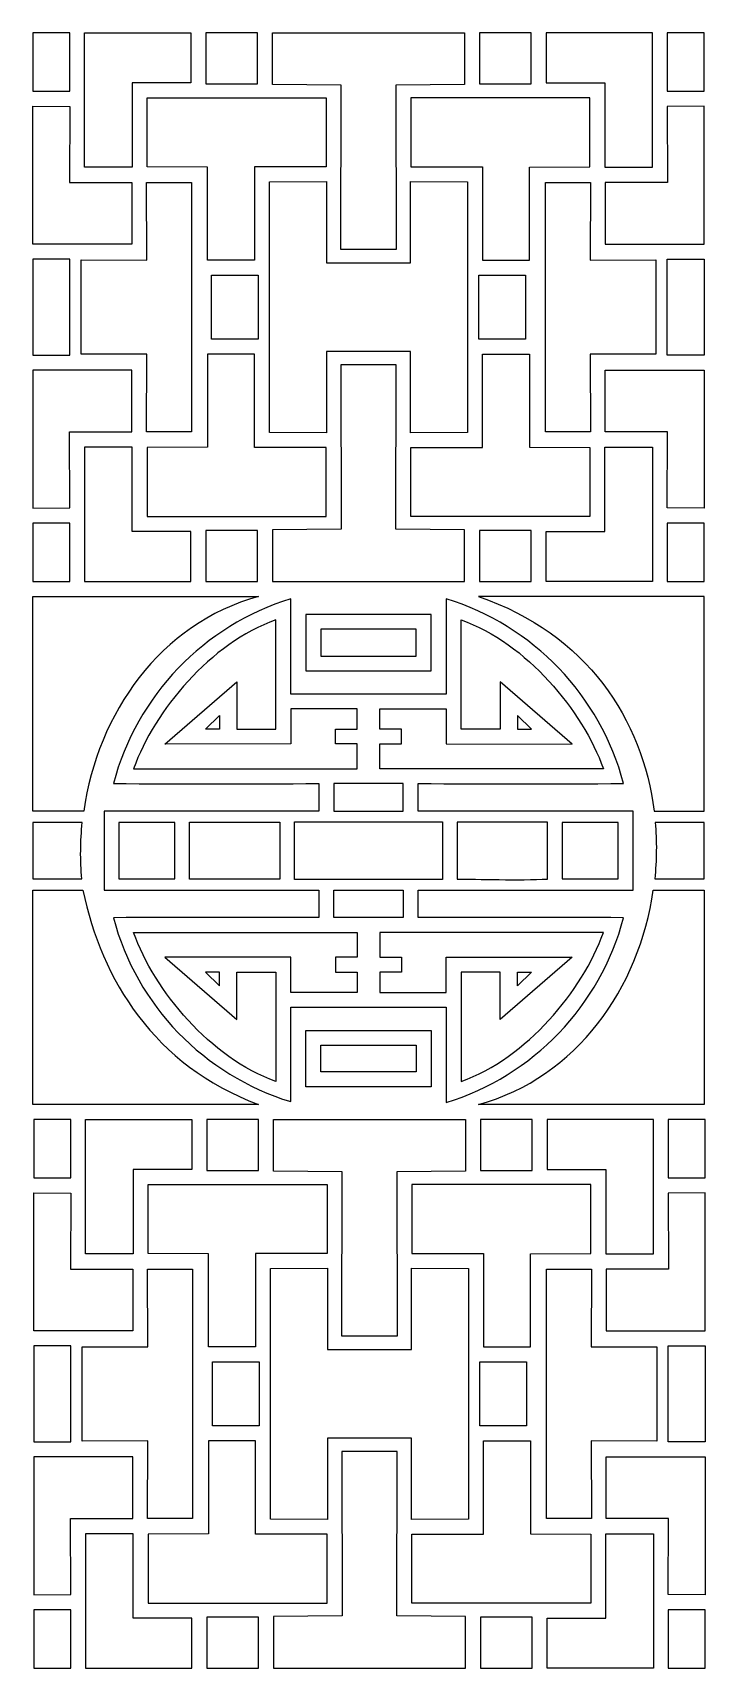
# Model space of a CAD drawing. Header units: centimetres. Extents: x -41 to 41, y -99 to 99.
import ezdxf

# ---------------------------------------------------------------- set-up
doc = ezdxf.new("R2010")
doc.units = ezdxf.units.CM
doc.header["$MEASUREMENT"] = 0
doc.layers.add('layer 1', color=7, linetype='Continuous')

msp = doc.modelspace()

# ---------------------------------------------------------------- linework, layer by layer
at = {"layer": 'layer 1', "color": 242}
for points in [[(-40.60017, 91.64337), (-36.13311, 91.64337), (-36.13311, 98.70369), (-40.60017, 98.70369), (-40.60017, 91.64337)], [(-19.70424, 92.53747), (-13.4607, 92.53747), (-13.4607, 98.70853), (-19.70424, 98.70853), (-19.70424, 92.53747)], [(13.3415, 92.53747), (19.58504, 92.53747), (19.58504, 98.70853), (13.3415, 98.70853), (13.3415, 92.53747)], [(36.01391, 91.64337), (40.48097, 91.64337), (40.48097, 98.70369), (36.01391, 98.70369), (36.01391, 91.64337)], [(-40.60017, 32.46153), (-36.13311, 32.46153), (-36.13311, 39.52185), (-40.60017, 39.52185), (-40.60017, 32.46153)], [(-19.70424, 32.45669), (-13.4607, 32.45669), (-13.4607, 38.62775), (-19.70424, 38.62775), (-19.70424, 32.45669)], [(-40.48097, -39.52186), (-36.01391, -39.52186), (-36.01391, -32.46154), (-40.48097, -32.46154), (-40.48097, -39.52186)], [(-19.58504, -38.62776), (-13.3415, -38.62776), (-13.3415, -32.4567), (-19.58504, -32.4567), (-19.58504, -38.62776)], [(13.4607, -38.62776), (19.70424, -38.62776), (19.70424, -32.4567), (13.4607, -32.4567), (13.4607, -38.62776)], [(36.13311, -39.52186), (40.60017, -39.52186), (40.60017, -32.46154), (36.13311, -32.46154), (36.13311, -39.52186)], [(-40.48097, -98.7037), (-36.01391, -98.7037), (-36.01391, -91.64338), (-40.48097, -91.64338), (-40.48097, -98.7037)], [(-19.58504, -98.70854), (-13.3415, -98.70854), (-13.3415, -92.53748), (-19.58504, -92.53748), (-19.58504, -98.70854)]]:
    msp.add_lwpolyline(points, close=True, dxfattribs=at)
for points, knots in [([(-21.49391, 98.68386), (-21.49391, 98.68386), (-34.33296, 98.70413), (-34.33296, 98.70413), (-34.33296, 98.70413), (-34.33296, 98.70413), (-34.3335, 82.48168), (-34.3335, 82.48168), (-34.3335, 82.48168), (-34.3335, 82.48168), (-28.58658, 82.48455), (-28.58658, 82.48455), (-28.58658, 82.48455), (-28.58658, 82.48455), (-28.587, 92.67086), (-28.587, 92.67086), (-28.587, 92.67086), (-28.587, 92.67086), (-21.51984, 92.65287), (-21.51984, 92.65287), (-21.51984, 92.65287), (-21.51984, 92.65287), (-21.49391, 98.68386), (-21.49391, 98.68386)], [0, 0, 0, 0, 0.142857143, 0.142857143, 0.142857143, 0.142857143, 0.285714286, 0.285714286, 0.285714286, 0.285714286, 0.428571429, 0.428571429, 0.428571429, 0.428571429, 0.571428571, 0.571428571, 0.571428571, 0.571428571, 0.714285714, 0.714285714, 0.714285714, 0.714285714, 1, 1, 1, 1]), ([(3.26733, 72.554), (3.26733, 72.554), (3.22339, 92.39093), (3.22339, 92.39093), (3.22339, 92.39093), (3.22339, 92.39093), (11.52773, 92.45738), (11.52773, 92.45738), (11.52773, 92.45738), (11.52773, 92.45738), (11.52773, 98.70419), (11.52773, 98.70419), (11.52773, 98.70419), (11.52773, 98.70419), (-11.64693, 98.70419), (-11.64693, 98.70419), (-11.64693, 98.70419), (-11.64693, 98.70419), (-11.64693, 92.45738), (-11.64693, 92.45738), (-11.64693, 92.45738), (-11.64693, 92.45738), (-3.34259, 92.39093), (-3.34259, 92.39093), (-3.34259, 92.39093), (-3.34259, 92.39093), (-3.38653, 72.554), (-3.38653, 72.554), (-3.38653, 72.554), (-3.38653, 72.554), (3.26733, 72.554), (3.26733, 72.554)], [0, 0, 0, 0, 0.111111111, 0.111111111, 0.111111111, 0.111111111, 0.222222222, 0.222222222, 0.222222222, 0.222222222, 0.333333333, 0.333333333, 0.333333333, 0.333333333, 0.444444444, 0.444444444, 0.444444444, 0.444444444, 0.555555556, 0.555555556, 0.555555556, 0.555555556, 0.666666667, 0.666666667, 0.666666667, 0.666666667, 0.777777778, 0.777777778, 0.777777778, 0.777777778, 1, 1, 1, 1]), ([(21.37471, 98.68386), (21.37471, 98.68386), (34.21376, 98.70413), (34.21376, 98.70413), (34.21376, 98.70413), (34.21376, 98.70413), (34.2143, 82.48168), (34.2143, 82.48168), (34.2143, 82.48168), (34.2143, 82.48168), (28.46738, 82.48455), (28.46738, 82.48455), (28.46738, 82.48455), (28.46738, 82.48455), (28.4678, 92.67086), (28.4678, 92.67086), (28.4678, 92.67086), (28.4678, 92.67086), (21.40064, 92.65287), (21.40064, 92.65287), (21.40064, 92.65287), (21.40064, 92.65287), (21.37471, 98.68386), (21.37471, 98.68386)], [0, 0, 0, 0, 0.142857143, 0.142857143, 0.142857143, 0.142857143, 0.285714286, 0.285714286, 0.285714286, 0.285714286, 0.428571429, 0.428571429, 0.428571429, 0.428571429, 0.571428571, 0.571428571, 0.571428571, 0.571428571, 0.714285714, 0.714285714, 0.714285714, 0.714285714, 1, 1, 1, 1]), ([(-26.79037, 90.84015), (-26.79037, 90.84015), (-26.77939, 82.52832), (-26.77939, 82.52832), (-26.77939, 82.52832), (-26.77939, 82.52832), (-19.49332, 82.4919), (-19.49332, 82.4919), (-19.49332, 82.4919), (-19.49332, 82.4919), (-19.49332, 71.26384), (-19.49332, 71.26384), (-19.49332, 71.26384), (-19.49332, 71.26384), (-13.82227, 71.27078), (-13.82227, 71.27078), (-13.82227, 71.27078), (-13.82227, 71.27078), (-13.8241, 82.52675), (-13.8241, 82.52675), (-13.8241, 82.52675), (-13.8241, 82.52675), (-5.17558, 82.51051), (-5.17558, 82.51051), (-5.17558, 82.51051), (-5.17558, 82.51051), (-5.1883, 90.84599), (-5.1883, 90.84599), (-5.1883, 90.84599), (-5.1883, 90.84599), (-26.79037, 90.84015), (-26.79037, 90.84015)], [0, 0, 0, 0, 0.111111111, 0.111111111, 0.111111111, 0.111111111, 0.222222222, 0.222222222, 0.222222222, 0.222222222, 0.333333333, 0.333333333, 0.333333333, 0.333333333, 0.444444444, 0.444444444, 0.444444444, 0.444444444, 0.555555556, 0.555555556, 0.555555556, 0.555555556, 0.666666667, 0.666666667, 0.666666667, 0.666666667, 0.777777778, 0.777777778, 0.777777778, 0.777777778, 1, 1, 1, 1]), ([(26.67117, 90.84015), (26.67117, 90.84015), (26.66019, 82.52832), (26.66019, 82.52832), (26.66019, 82.52832), (26.66019, 82.52832), (19.37412, 82.4919), (19.37412, 82.4919), (19.37412, 82.4919), (19.37412, 82.4919), (19.37412, 71.26384), (19.37412, 71.26384), (19.37412, 71.26384), (19.37412, 71.26384), (13.70307, 71.27078), (13.70307, 71.27078), (13.70307, 71.27078), (13.70307, 71.27078), (13.7049, 82.52675), (13.7049, 82.52675), (13.7049, 82.52675), (13.7049, 82.52675), (5.05638, 82.51051), (5.05638, 82.51051), (5.05638, 82.51051), (5.05638, 82.51051), (5.0691, 90.84599), (5.0691, 90.84599), (5.0691, 90.84599), (5.0691, 90.84599), (26.67117, 90.84015), (26.67117, 90.84015)], [0, 0, 0, 0, 0.111111111, 0.111111111, 0.111111111, 0.111111111, 0.222222222, 0.222222222, 0.222222222, 0.222222222, 0.333333333, 0.333333333, 0.333333333, 0.333333333, 0.444444444, 0.444444444, 0.444444444, 0.444444444, 0.555555556, 0.555555556, 0.555555556, 0.555555556, 0.666666667, 0.666666667, 0.666666667, 0.666666667, 0.777777778, 0.777777778, 0.777777778, 0.777777778, 1, 1, 1, 1]), ([(-40.58661, 89.83494), (-40.58661, 89.83494), (-40.60156, 73.17887), (-40.60156, 73.17887), (-40.60156, 73.17887), (-40.60156, 73.17887), (-28.63376, 73.17817), (-28.63376, 73.17817), (-28.63376, 73.17817), (-28.63376, 73.17817), (-28.63589, 80.63364), (-28.63589, 80.63364), (-28.63589, 80.63364), (-28.63589, 80.63364), (-36.15063, 80.63308), (-36.15063, 80.63308), (-36.15063, 80.63308), (-36.15063, 80.63308), (-36.13736, 89.8013), (-36.13736, 89.8013), (-36.13736, 89.8013), (-36.13736, 89.8013), (-40.58661, 89.83494), (-40.58661, 89.83494)], [0, 0, 0, 0, 0.142857143, 0.142857143, 0.142857143, 0.142857143, 0.285714286, 0.285714286, 0.285714286, 0.285714286, 0.428571429, 0.428571429, 0.428571429, 0.428571429, 0.571428571, 0.571428571, 0.571428571, 0.571428571, 0.714285714, 0.714285714, 0.714285714, 0.714285714, 1, 1, 1, 1]), ([(40.46741, 89.83494), (40.46741, 89.83494), (40.48236, 73.17887), (40.48236, 73.17887), (40.48236, 73.17887), (40.48236, 73.17887), (28.51456, 73.17817), (28.51456, 73.17817), (28.51456, 73.17817), (28.51456, 73.17817), (28.51669, 80.63364), (28.51669, 80.63364), (28.51669, 80.63364), (28.51669, 80.63364), (36.03143, 80.63308), (36.03143, 80.63308), (36.03143, 80.63308), (36.03143, 80.63308), (36.01816, 89.8013), (36.01816, 89.8013), (36.01816, 89.8013), (36.01816, 89.8013), (40.46741, 89.83494), (40.46741, 89.83494)], [0, 0, 0, 0, 0.142857143, 0.142857143, 0.142857143, 0.142857143, 0.285714286, 0.285714286, 0.285714286, 0.285714286, 0.428571429, 0.428571429, 0.428571429, 0.428571429, 0.571428571, 0.571428571, 0.571428571, 0.571428571, 0.714285714, 0.714285714, 0.714285714, 0.714285714, 1, 1, 1, 1]), ([(-21.43461, 80.63364), (-21.43461, 80.63364), (-26.86172, 80.63097), (-26.86172, 80.63097), (-26.86172, 80.63097), (-26.86172, 80.63097), (-26.83975, 71.2595), (-26.83975, 71.2595), (-26.83975, 71.2595), (-26.83975, 71.2595), (-34.74644, 71.27502), (-34.74644, 71.27502), (-34.74644, 71.27502), (-34.74644, 71.27502), (-34.74644, 59.8902), (-34.74644, 59.8902), (-34.74644, 59.8902), (-34.74644, 59.8902), (-26.83975, 59.90572), (-26.83975, 59.90572), (-26.83975, 59.90572), (-26.83975, 59.90572), (-26.86172, 50.53425), (-26.86172, 50.53425), (-26.86172, 50.53425), (-26.86172, 50.53425), (-21.43461, 50.53158), (-21.43461, 50.53158), (-21.43461, 50.53158), (-21.43461, 50.53158), (-21.43461, 80.63364), (-21.43461, 80.63364)], [0, 0, 0, 0, 0.111111111, 0.111111111, 0.111111111, 0.111111111, 0.222222222, 0.222222222, 0.222222222, 0.222222222, 0.333333333, 0.333333333, 0.333333333, 0.333333333, 0.444444444, 0.444444444, 0.444444444, 0.444444444, 0.555555556, 0.555555556, 0.555555556, 0.555555556, 0.666666667, 0.666666667, 0.666666667, 0.666666667, 0.777777778, 0.777777778, 0.777777778, 0.777777778, 1, 1, 1, 1]), ([(11.88876, 80.72367), (11.88876, 80.72367), (5.02057, 80.74125), (5.02057, 80.74125), (5.02057, 80.74125), (5.02057, 80.74125), (5.01837, 70.92953), (5.01837, 70.92953), (5.01837, 70.92953), (5.01837, 70.92953), (-5.13757, 70.92953), (-5.13757, 70.92953), (-5.13757, 70.92953), (-5.13757, 70.92953), (-5.13977, 80.74125), (-5.13977, 80.74125), (-5.13977, 80.74125), (-5.13977, 80.74125), (-12.00796, 80.72367), (-12.00796, 80.72367), (-12.00796, 80.72367), (-12.00796, 80.72367), (-12.00796, 50.44155), (-12.00796, 50.44155), (-12.00796, 50.44155), (-12.00796, 50.44155), (-5.13977, 50.42397), (-5.13977, 50.42397), (-5.13977, 50.42397), (-5.13977, 50.42397), (-5.13757, 60.23569), (-5.13757, 60.23569), (-5.13757, 60.23569), (-5.13757, 60.23569), (5.01837, 60.23569), (5.01837, 60.23569), (5.01837, 60.23569), (5.01837, 60.23569), (5.02057, 50.42397), (5.02057, 50.42397), (5.02057, 50.42397), (5.02057, 50.42397), (11.88876, 50.44155), (11.88876, 50.44155), (11.88876, 50.44155), (11.88876, 50.44155), (11.88876, 80.72367), (11.88876, 80.72367)], [0, 0, 0, 0, 0.076923077, 0.076923077, 0.076923077, 0.076923077, 0.153846154, 0.153846154, 0.153846154, 0.153846154, 0.230769231, 0.230769231, 0.230769231, 0.230769231, 0.307692308, 0.307692308, 0.307692308, 0.307692308, 0.384615385, 0.384615385, 0.384615385, 0.384615385, 0.461538462, 0.461538462, 0.461538462, 0.461538462, 0.538461538, 0.538461538, 0.538461538, 0.538461538, 0.615384615, 0.615384615, 0.615384615, 0.615384615, 0.692307692, 0.692307692, 0.692307692, 0.692307692, 0.769230769, 0.769230769, 0.769230769, 0.769230769, 0.846153846, 0.846153846, 0.846153846, 0.846153846, 1, 1, 1, 1]), ([(34.62724, 71.27502), (34.62724, 71.27502), (26.72055, 71.2595), (26.72055, 71.2595), (26.72055, 71.2595), (26.72055, 71.2595), (26.74252, 80.63097), (26.74252, 80.63097), (26.74252, 80.63097), (26.74252, 80.63097), (21.31541, 80.63364), (21.31541, 80.63364), (21.31541, 80.63364), (21.31541, 80.63364), (21.31541, 50.53158), (21.31541, 50.53158), (21.31541, 50.53158), (21.31541, 50.53158), (26.74252, 50.53425), (26.74252, 50.53425), (26.74252, 50.53425), (26.74252, 50.53425), (26.72055, 59.90572), (26.72055, 59.90572), (26.72055, 59.90572), (26.72055, 59.90572), (34.62724, 59.8902), (34.62724, 59.8902), (34.62724, 59.8902), (34.62724, 59.8902), (34.62724, 71.27502), (34.62724, 71.27502)], [0, 0, 0, 0, 0.111111111, 0.111111111, 0.111111111, 0.111111111, 0.222222222, 0.222222222, 0.222222222, 0.222222222, 0.333333333, 0.333333333, 0.333333333, 0.333333333, 0.444444444, 0.444444444, 0.444444444, 0.444444444, 0.555555556, 0.555555556, 0.555555556, 0.555555556, 0.666666667, 0.666666667, 0.666666667, 0.666666667, 0.777777778, 0.777777778, 0.777777778, 0.777777778, 1, 1, 1, 1]), ([(-36.1267, 59.79891), (-36.1267, 59.79891), (-40.59376, 59.79891), (-40.59376, 59.79891), (-40.59376, 59.79891), (-40.59376, 59.79891), (-40.59376, 71.36631), (-40.59376, 71.36631), (-40.59376, 71.36631), (-40.59376, 71.36631), (-36.1267, 71.36631), (-36.1267, 71.36631), (-36.1267, 71.36631), (-36.1267, 71.36631), (-36.1267, 59.79891), (-36.1267, 59.79891)], [0, 0, 0, 0, 0.2, 0.2, 0.2, 0.2, 0.4, 0.4, 0.4, 0.4, 0.6, 0.6, 0.6, 0.6, 1, 1, 1, 1]), ([(40.47456, 71.36631), (40.47456, 71.36631), (36.0075, 71.36631), (36.0075, 71.36631), (36.0075, 71.36631), (36.0075, 71.36631), (36.0075, 59.79891), (36.0075, 59.79891), (36.0075, 59.79891), (36.0075, 59.79891), (40.47456, 59.79891), (40.47456, 59.79891), (40.47456, 59.79891), (40.47456, 59.79891), (40.47456, 71.36631), (40.47456, 71.36631)], [0, 0, 0, 0, 0.2, 0.2, 0.2, 0.2, 0.4, 0.4, 0.4, 0.4, 0.6, 0.6, 0.6, 0.6, 1, 1, 1, 1]), ([(-13.39642, 69.43398), (-13.39642, 69.43398), (-19.00697, 69.43398), (-19.00697, 69.43398), (-19.00697, 69.43398), (-19.00697, 69.43398), (-19.00697, 61.73124), (-19.00697, 61.73124), (-19.00697, 61.73124), (-19.00697, 61.73124), (-13.39642, 61.73124), (-13.39642, 61.73124), (-13.39642, 61.73124), (-13.39642, 61.73124), (-13.39642, 69.43398), (-13.39642, 69.43398)], [0, 0, 0, 0, 0.2, 0.2, 0.2, 0.2, 0.4, 0.4, 0.4, 0.4, 0.6, 0.6, 0.6, 0.6, 1, 1, 1, 1]), ([(18.88777, 69.43398), (18.88777, 69.43398), (13.27722, 69.43398), (13.27722, 69.43398), (13.27722, 69.43398), (13.27722, 69.43398), (13.27722, 61.73124), (13.27722, 61.73124), (13.27722, 61.73124), (13.27722, 61.73124), (18.88777, 61.73124), (18.88777, 61.73124), (18.88777, 61.73124), (18.88777, 61.73124), (18.88777, 69.43398), (18.88777, 69.43398)], [0, 0, 0, 0, 0.2, 0.2, 0.2, 0.2, 0.4, 0.4, 0.4, 0.4, 0.6, 0.6, 0.6, 0.6, 1, 1, 1, 1]), ([(-26.79037, 40.32507), (-26.79037, 40.32507), (-26.77939, 48.6369), (-26.77939, 48.6369), (-26.77939, 48.6369), (-26.77939, 48.6369), (-19.49332, 48.67332), (-19.49332, 48.67332), (-19.49332, 48.67332), (-19.49332, 48.67332), (-19.49332, 59.90138), (-19.49332, 59.90138), (-19.49332, 59.90138), (-19.49332, 59.90138), (-13.82227, 59.89444), (-13.82227, 59.89444), (-13.82227, 59.89444), (-13.82227, 59.89444), (-13.8241, 48.63847), (-13.8241, 48.63847), (-13.8241, 48.63847), (-13.8241, 48.63847), (-5.17558, 48.65471), (-5.17558, 48.65471), (-5.17558, 48.65471), (-5.17558, 48.65471), (-5.1883, 40.31923), (-5.1883, 40.31923), (-5.1883, 40.31923), (-5.1883, 40.31923), (-26.79037, 40.32507), (-26.79037, 40.32507)], [0, 0, 0, 0, 0.111111111, 0.111111111, 0.111111111, 0.111111111, 0.222222222, 0.222222222, 0.222222222, 0.222222222, 0.333333333, 0.333333333, 0.333333333, 0.333333333, 0.444444444, 0.444444444, 0.444444444, 0.444444444, 0.555555556, 0.555555556, 0.555555556, 0.555555556, 0.666666667, 0.666666667, 0.666666667, 0.666666667, 0.777777778, 0.777777778, 0.777777778, 0.777777778, 1, 1, 1, 1]), ([(26.67117, 40.32507), (26.67117, 40.32507), (26.66019, 48.6369), (26.66019, 48.6369), (26.66019, 48.6369), (26.66019, 48.6369), (19.37412, 48.67332), (19.37412, 48.67332), (19.37412, 48.67332), (19.37412, 48.67332), (19.37412, 59.90138), (19.37412, 59.90138), (19.37412, 59.90138), (19.37412, 59.90138), (13.70307, 59.89444), (13.70307, 59.89444), (13.70307, 59.89444), (13.70307, 59.89444), (13.7049, 48.63847), (13.7049, 48.63847), (13.7049, 48.63847), (13.7049, 48.63847), (5.05638, 48.65471), (5.05638, 48.65471), (5.05638, 48.65471), (5.05638, 48.65471), (5.0691, 40.31923), (5.0691, 40.31923), (5.0691, 40.31923), (5.0691, 40.31923), (26.67117, 40.32507), (26.67117, 40.32507)], [0, 0, 0, 0, 0.111111111, 0.111111111, 0.111111111, 0.111111111, 0.222222222, 0.222222222, 0.222222222, 0.222222222, 0.333333333, 0.333333333, 0.333333333, 0.333333333, 0.444444444, 0.444444444, 0.444444444, 0.444444444, 0.555555556, 0.555555556, 0.555555556, 0.555555556, 0.666666667, 0.666666667, 0.666666667, 0.666666667, 0.777777778, 0.777777778, 0.777777778, 0.777777778, 1, 1, 1, 1]), ([(-40.58661, 41.33028), (-40.58661, 41.33028), (-40.60156, 57.98635), (-40.60156, 57.98635), (-40.60156, 57.98635), (-40.60156, 57.98635), (-28.63376, 57.98705), (-28.63376, 57.98705), (-28.63376, 57.98705), (-28.63376, 57.98705), (-28.63589, 50.53158), (-28.63589, 50.53158), (-28.63589, 50.53158), (-28.63589, 50.53158), (-36.15063, 50.53214), (-36.15063, 50.53214), (-36.15063, 50.53214), (-36.15063, 50.53214), (-36.13736, 41.36392), (-36.13736, 41.36392), (-36.13736, 41.36392), (-36.13736, 41.36392), (-40.58661, 41.33028), (-40.58661, 41.33028)], [0, 0, 0, 0, 0.142857143, 0.142857143, 0.142857143, 0.142857143, 0.285714286, 0.285714286, 0.285714286, 0.285714286, 0.428571429, 0.428571429, 0.428571429, 0.428571429, 0.571428571, 0.571428571, 0.571428571, 0.571428571, 0.714285714, 0.714285714, 0.714285714, 0.714285714, 1, 1, 1, 1]), ([(3.26733, 58.61122), (3.26733, 58.61122), (3.22339, 38.77429), (3.22339, 38.77429), (3.22339, 38.77429), (3.22339, 38.77429), (11.52773, 38.70784), (11.52773, 38.70784), (11.52773, 38.70784), (11.52773, 38.70784), (11.52773, 32.46103), (11.52773, 32.46103), (11.52773, 32.46103), (11.52773, 32.46103), (-11.64693, 32.46103), (-11.64693, 32.46103), (-11.64693, 32.46103), (-11.64693, 32.46103), (-11.64693, 38.70784), (-11.64693, 38.70784), (-11.64693, 38.70784), (-11.64693, 38.70784), (-3.34259, 38.77429), (-3.34259, 38.77429), (-3.34259, 38.77429), (-3.34259, 38.77429), (-3.38653, 58.61122), (-3.38653, 58.61122), (-3.38653, 58.61122), (-3.38653, 58.61122), (3.26733, 58.61122), (3.26733, 58.61122)], [0, 0, 0, 0, 0.111111111, 0.111111111, 0.111111111, 0.111111111, 0.222222222, 0.222222222, 0.222222222, 0.222222222, 0.333333333, 0.333333333, 0.333333333, 0.333333333, 0.444444444, 0.444444444, 0.444444444, 0.444444444, 0.555555556, 0.555555556, 0.555555556, 0.555555556, 0.666666667, 0.666666667, 0.666666667, 0.666666667, 0.777777778, 0.777777778, 0.777777778, 0.777777778, 1, 1, 1, 1]), ([(40.46741, 41.33028), (40.46741, 41.33028), (40.48236, 57.98635), (40.48236, 57.98635), (40.48236, 57.98635), (40.48236, 57.98635), (28.51456, 57.98705), (28.51456, 57.98705), (28.51456, 57.98705), (28.51456, 57.98705), (28.51669, 50.53158), (28.51669, 50.53158), (28.51669, 50.53158), (28.51669, 50.53158), (36.03143, 50.53214), (36.03143, 50.53214), (36.03143, 50.53214), (36.03143, 50.53214), (36.01816, 41.36392), (36.01816, 41.36392), (36.01816, 41.36392), (36.01816, 41.36392), (40.46741, 41.33028), (40.46741, 41.33028)], [0, 0, 0, 0, 0.142857143, 0.142857143, 0.142857143, 0.142857143, 0.285714286, 0.285714286, 0.285714286, 0.285714286, 0.428571429, 0.428571429, 0.428571429, 0.428571429, 0.571428571, 0.571428571, 0.571428571, 0.571428571, 0.714285714, 0.714285714, 0.714285714, 0.714285714, 1, 1, 1, 1]), ([(-21.49391, 32.48136), (-21.49391, 32.48136), (-34.33296, 32.46109), (-34.33296, 32.46109), (-34.33296, 32.46109), (-34.33296, 32.46109), (-34.3335, 48.68354), (-34.3335, 48.68354), (-34.3335, 48.68354), (-34.3335, 48.68354), (-28.58658, 48.68067), (-28.58658, 48.68067), (-28.58658, 48.68067), (-28.58658, 48.68067), (-28.587, 38.49436), (-28.587, 38.49436), (-28.587, 38.49436), (-28.587, 38.49436), (-21.51984, 38.51235), (-21.51984, 38.51235), (-21.51984, 38.51235), (-21.51984, 38.51235), (-21.49391, 32.48136), (-21.49391, 32.48136)], [0, 0, 0, 0, 0.142857143, 0.142857143, 0.142857143, 0.142857143, 0.285714286, 0.285714286, 0.285714286, 0.285714286, 0.428571429, 0.428571429, 0.428571429, 0.428571429, 0.571428571, 0.571428571, 0.571428571, 0.571428571, 0.714285714, 0.714285714, 0.714285714, 0.714285714, 1, 1, 1, 1]), ([(21.37471, 32.48136), (21.37471, 32.48136), (34.21376, 32.46109), (34.21376, 32.46109), (34.21376, 32.46109), (34.21376, 32.46109), (34.2143, 48.68354), (34.2143, 48.68354), (34.2143, 48.68354), (34.2143, 48.68354), (28.46738, 48.68067), (28.46738, 48.68067), (28.46738, 48.68067), (28.46738, 48.68067), (28.4678, 38.49436), (28.4678, 38.49436), (28.4678, 38.49436), (28.4678, 38.49436), (21.40064, 38.51235), (21.40064, 38.51235), (21.40064, 38.51235), (21.40064, 38.51235), (21.37471, 32.48136), (21.37471, 32.48136)], [0, 0, 0, 0, 0.142857143, 0.142857143, 0.142857143, 0.142857143, 0.285714286, 0.285714286, 0.285714286, 0.285714286, 0.428571429, 0.428571429, 0.428571429, 0.428571429, 0.571428571, 0.571428571, 0.571428571, 0.571428571, 0.714285714, 0.714285714, 0.714285714, 0.714285714, 1, 1, 1, 1]), ([(40.48097, 32.46153), (40.48097, 32.46153), (36.01391, 32.46153), (36.01391, 32.46153), (36.01391, 32.46153), (36.01391, 32.46153), (36.01391, 39.52186), (36.01391, 39.52186), (36.01391, 39.52186), (36.01391, 39.52186), (40.48097, 39.52186), (40.48097, 39.52186), (40.48097, 39.52186), (40.48097, 39.52186), (40.48097, 32.46153), (40.48097, 32.46153)], [0, 0, 0, 0, 0.2, 0.2, 0.2, 0.2, 0.4, 0.4, 0.4, 0.4, 0.6, 0.6, 0.6, 0.6, 1, 1, 1, 1]), ([(19.58504, 32.45669), (19.58504, 32.45669), (13.3415, 32.45669), (13.3415, 32.45669), (13.3415, 32.45669), (13.3415, 32.45669), (13.3415, 38.62776), (13.3415, 38.62776), (13.3415, 38.62776), (13.3415, 38.62776), (19.58504, 38.62776), (19.58504, 38.62776), (19.58504, 38.62776), (19.58504, 38.62776), (19.58504, 32.45669), (19.58504, 32.45669)], [0, 0, 0, 0, 0.2, 0.2, 0.2, 0.2, 0.4, 0.4, 0.4, 0.4, 0.6, 0.6, 0.6, 0.6, 1, 1, 1, 1]), ([(-34.44647, 4.74448), (-32.75648, 16.55458), (-25.2617, 27.37263), (-13.3415, 30.6568), (-13.3415, 30.6568), (-13.3415, 30.6568), (-40.60017, 30.66153), (-40.60017, 30.66153), (-40.60017, 30.66153), (-40.60017, 30.66153), (-40.60033, 4.74445), (-40.60033, 4.74445), (-40.60033, 4.74445), (-40.60033, 4.74445), (-34.44647, 4.74448), (-34.44647, 4.74448)], [0, 0, 0, 0, 0.2, 0.2, 0.2, 0.2, 0.4, 0.4, 0.4, 0.4, 0.6, 0.6, 0.6, 0.6, 1, 1, 1, 1]), ([(-9.45402, -18.91379), (-9.46225, -21.17264), (-9.43644, -28.05217), (-9.45363, -30.31102), (-9.45363, -30.31102), (-19.90496, -27.09425), (-28.0603, -18.74536), (-30.84987, -8.11421), (-30.84987, -8.11421), (-22.58584, -8.06019), (-14.32158, -8.10626), (-6.05748, -8.10626), (-6.05748, -8.10626), (-6.05748, -8.10626), (-6.05685, -4.78259), (-6.05685, -4.78259), (-6.05685, -4.78259), (-6.05685, -4.78259), (-23.95722, -4.78264), (-23.95722, -4.78264), (-23.95722, -4.78264), (-23.95722, -4.78264), (-31.97387, -4.78266), (-31.97387, -4.78266), (-31.97387, -4.78266), (-31.97387, -4.78266), (-31.97387, 4.74446), (-31.97387, 4.74446), (-31.97387, 4.74446), (-31.97387, 4.74446), (-6.05685, 4.74439), (-6.05685, 4.74439), (-6.05685, 4.74439), (-6.05685, 4.74439), (-6.05748, 8.06806), (-6.05748, 8.06806), (-6.05748, 8.06806), (-14.32158, 8.06806), (-22.58584, 8.02199), (-30.84987, 8.07601), (-30.84987, 8.07601), (-28.0603, 18.70716), (-19.90496, 27.16657), (-9.45363, 30.38334), (-9.45363, 30.38334), (-9.43644, 28.12449), (-9.46225, 21.13444), (-9.45402, 18.87559), (-9.45402, 18.87559), (-9.45402, 18.87559), (9.3329, 18.87559), (9.3329, 18.87559), (9.3329, 18.87559), (9.34113, 21.13444), (9.31532, 28.12449), (9.33251, 30.38334), (9.33251, 30.38334), (19.78384, 27.16657), (27.93918, 18.70716), (30.72875, 8.07601), (30.72875, 8.07601), (22.46471, 8.02198), (14.20047, 8.06806), (5.93636, 8.06806), (5.93636, 8.06806), (5.93636, 8.06806), (5.93573, 4.74439), (5.93573, 4.74439), (5.93573, 4.74439), (5.93573, 4.74439), (31.87776, 4.74446), (31.87776, 4.74446), (31.87776, 4.74446), (31.89438, 1.56599), (31.89373, -1.60419), (31.87711, -4.78266), (31.87711, -4.78266), (31.87711, -4.78266), (5.93573, -4.78259), (5.93573, -4.78259), (5.93573, -4.78259), (5.93573, -4.78259), (5.93636, -8.10626), (5.93636, -8.10626), (5.93636, -8.10626), (14.20046, -8.10626), (22.46472, -8.06019), (30.72875, -8.11421), (30.72875, -8.11421), (27.93918, -18.74536), (19.78384, -27.20477), (9.33251, -30.42154), (9.33251, -30.42154), (9.31532, -28.16269), (9.34113, -21.17264), (9.3329, -18.91379), (9.3329, -18.91379), (9.3329, -18.91379), (-9.45402, -18.91379), (-9.45402, -18.91379)], [0, 0, 0, 0, 0.038461538, 0.038461538, 0.038461538, 0.038461538, 0.076923077, 0.076923077, 0.076923077, 0.076923077, 0.115384615, 0.115384615, 0.115384615, 0.115384615, 0.153846154, 0.153846154, 0.153846154, 0.153846154, 0.192307692, 0.192307692, 0.192307692, 0.192307692, 0.230769231, 0.230769231, 0.230769231, 0.230769231, 0.269230769, 0.269230769, 0.269230769, 0.269230769, 0.307692308, 0.307692308, 0.307692308, 0.307692308, 0.346153846, 0.346153846, 0.346153846, 0.346153846, 0.384615385, 0.384615385, 0.384615385, 0.384615385, 0.423076923, 0.423076923, 0.423076923, 0.423076923, 0.461538462, 0.461538462, 0.461538462, 0.461538462, 0.5, 0.5, 0.5, 0.5, 0.538461538, 0.538461538, 0.538461538, 0.538461538, 0.576923077, 0.576923077, 0.576923077, 0.576923077, 0.615384615, 0.615384615, 0.615384615, 0.615384615, 0.653846154, 0.653846154, 0.653846154, 0.653846154, 0.692307692, 0.692307692, 0.692307692, 0.692307692, 0.730769231, 0.730769231, 0.730769231, 0.730769231, 0.769230769, 0.769230769, 0.769230769, 0.769230769, 0.807692308, 0.807692308, 0.807692308, 0.807692308, 0.846153846, 0.846153846, 0.846153846, 0.846153846, 0.884615385, 0.884615385, 0.884615385, 0.884615385, 0.923076923, 0.923076923, 0.923076923, 0.923076923, 1, 1, 1, 1]), ([(40.4805, 4.74445), (40.4805, 4.74445), (34.41973, 4.74447), (34.41973, 4.74447), (34.41973, 4.74447), (33.03816, 15.76789), (26.33983, 26.15021), (13.22164, 30.65966), (13.22164, 30.65966), (13.22164, 30.65966), (40.48066, 30.65974), (40.48066, 30.65974), (40.48066, 30.65974), (40.48066, 30.65974), (40.4805, 4.74445), (40.4805, 4.74445)], [0, 0, 0, 0, 0.2, 0.2, 0.2, 0.2, 0.4, 0.4, 0.4, 0.4, 0.6, 0.6, 0.6, 0.6, 1, 1, 1, 1]), ([(-1.43444, 14.65532), (-1.43444, 14.65532), (-4.04917, 14.6556), (-4.04917, 14.6556), (-4.04917, 14.6556), (-4.04917, 14.6556), (-4.04917, 12.855), (-4.04917, 12.855), (-4.04917, 12.855), (-4.04917, 12.855), (-1.43444, 12.855), (-1.43444, 12.855), (-1.43444, 12.855), (-1.43444, 12.855), (-1.43444, 9.86781), (-1.43444, 9.86781), (-1.43444, 9.86781), (-1.43444, 9.86781), (-28.42221, 9.86784), (-28.42221, 9.86784), (-28.42221, 9.86784), (-25.84949, 16.94835), (-19.19588, 24.9976), (-11.23978, 27.84372), (-11.23978, 27.84372), (-11.23978, 27.84372), (-11.24001, 14.65543), (-11.24001, 14.65543), (-11.24001, 14.65543), (-11.24001, 14.65543), (-15.93988, 14.65561), (-15.93988, 14.65561), (-15.93988, 14.65561), (-15.93988, 14.65561), (-15.93988, 20.36579), (-15.93988, 20.36579), (-15.93988, 20.36579), (-15.93988, 20.36579), (-24.64566, 12.85294), (-24.64566, 12.85294), (-24.64566, 12.85294), (-24.64566, 12.85294), (-9.4245, 12.85511), (-9.4245, 12.85511), (-9.4245, 12.85511), (-9.4245, 12.85511), (-9.42452, 17.09071), (-9.42452, 17.09071), (-9.42452, 17.09071), (-9.42452, 17.09071), (-1.43444, 17.09071), (-1.43444, 17.09071), (-1.43444, 17.09071), (-1.43444, 17.09071), (-1.43444, 14.65532), (-1.43444, 14.65532)], [0, 0, 0, 0, 0.066666667, 0.066666667, 0.066666667, 0.066666667, 0.133333333, 0.133333333, 0.133333333, 0.133333333, 0.2, 0.2, 0.2, 0.2, 0.266666667, 0.266666667, 0.266666667, 0.266666667, 0.333333333, 0.333333333, 0.333333333, 0.333333333, 0.4, 0.4, 0.4, 0.4, 0.466666667, 0.466666667, 0.466666667, 0.466666667, 0.533333333, 0.533333333, 0.533333333, 0.533333333, 0.6, 0.6, 0.6, 0.6, 0.666666667, 0.666666667, 0.666666667, 0.666666667, 0.733333333, 0.733333333, 0.733333333, 0.733333333, 0.8, 0.8, 0.8, 0.8, 0.866666667, 0.866666667, 0.866666667, 0.866666667, 1, 1, 1, 1]), ([(-7.62988, 21.69754), (-7.62988, 21.69754), (-7.63023, 28.49407), (-7.63023, 28.49407), (-7.63023, 28.49407), (-7.63023, 28.49407), (7.50911, 28.49407), (7.50911, 28.49407), (7.50911, 28.49407), (7.50911, 28.49407), (7.50876, 21.69754), (7.50876, 21.69754), (7.50876, 21.69754), (7.50876, 21.69754), (-7.62988, 21.69754), (-7.62988, 21.69754)], [0, 0, 0, 0, 0.2, 0.2, 0.2, 0.2, 0.4, 0.4, 0.4, 0.4, 0.6, 0.6, 0.6, 0.6, 1, 1, 1, 1]), ([(1.31332, 14.65532), (1.31332, 14.65532), (3.92805, 14.6556), (3.92805, 14.6556), (3.92805, 14.6556), (3.92805, 14.6556), (3.92805, 12.855), (3.92805, 12.855), (3.92805, 12.855), (3.92805, 12.855), (1.31332, 12.855), (1.31332, 12.855), (1.31332, 12.855), (1.31332, 12.855), (1.31332, 9.86781), (1.31332, 9.86781), (1.31332, 9.86781), (10.30924, 9.86781), (19.30517, 9.86783), (28.30109, 9.86784), (28.30109, 9.86784), (25.72837, 16.94835), (19.07476, 24.9976), (11.11866, 27.84372), (11.11866, 27.84372), (11.11866, 27.84372), (11.11889, 14.65543), (11.11889, 14.65543), (11.11889, 14.65543), (11.11889, 14.65543), (15.81876, 14.65561), (15.81876, 14.65561), (15.81876, 14.65561), (15.81876, 14.65561), (15.81876, 20.36579), (15.81876, 20.36579), (15.81876, 20.36579), (15.81876, 20.36579), (24.52454, 12.85294), (24.52454, 12.85294), (24.52454, 12.85294), (24.52454, 12.85294), (9.30338, 12.85511), (9.30338, 12.85511), (9.30338, 12.85511), (9.30338, 12.85511), (9.3034, 17.09071), (9.3034, 17.09071), (9.3034, 17.09071), (6.64005, 17.09071), (3.97667, 17.09071), (1.31332, 17.09071), (1.31332, 17.09071), (1.31332, 17.09071), (1.31332, 14.65532), (1.31332, 14.65532)], [0, 0, 0, 0, 0.066666667, 0.066666667, 0.066666667, 0.066666667, 0.133333333, 0.133333333, 0.133333333, 0.133333333, 0.2, 0.2, 0.2, 0.2, 0.266666667, 0.266666667, 0.266666667, 0.266666667, 0.333333333, 0.333333333, 0.333333333, 0.333333333, 0.4, 0.4, 0.4, 0.4, 0.466666667, 0.466666667, 0.466666667, 0.466666667, 0.533333333, 0.533333333, 0.533333333, 0.533333333, 0.6, 0.6, 0.6, 0.6, 0.666666667, 0.666666667, 0.666666667, 0.666666667, 0.733333333, 0.733333333, 0.733333333, 0.733333333, 0.8, 0.8, 0.8, 0.8, 0.866666667, 0.866666667, 0.866666667, 0.866666667, 1, 1, 1, 1]), ([(-5.82908, 23.46333), (-5.82908, 23.46333), (-5.8302, 26.69572), (-5.8302, 26.69572), (-5.8302, 26.69572), (-5.8302, 26.69572), (5.70908, 26.69572), (5.70908, 26.69572), (5.70908, 26.69572), (5.70908, 26.69572), (5.70796, 23.46333), (5.70796, 23.46333), (5.70796, 23.46333), (5.70796, 23.46333), (-5.82908, 23.46333), (-5.82908, 23.46333)], [0, 0, 0, 0, 0.2, 0.2, 0.2, 0.2, 0.4, 0.4, 0.4, 0.4, 0.6, 0.6, 0.6, 0.6, 1, 1, 1, 1]), ([(-19.72816, 14.65545), (-19.72816, 14.65545), (-18.04953, 14.65532), (-18.04953, 14.65532), (-18.04953, 14.65532), (-18.04953, 14.65532), (-18.04964, 16.29252), (-18.04964, 16.29252), (-18.04964, 16.29252), (-18.04964, 16.29252), (-19.72816, 14.65545), (-19.72816, 14.65545)], [0, 0, 0, 0, 0.25, 0.25, 0.25, 0.25, 0.5, 0.5, 0.5, 0.5, 1, 1, 1, 1]), ([(19.60704, 14.65545), (19.60704, 14.65545), (17.92841, 14.65532), (17.92841, 14.65532), (17.92841, 14.65532), (17.92841, 14.65532), (17.92852, 16.29252), (17.92852, 16.29252), (17.92852, 16.29252), (17.92852, 16.29252), (19.60704, 14.65545), (19.60704, 14.65545)], [0, 0, 0, 0, 0.25, 0.25, 0.25, 0.25, 0.5, 0.5, 0.5, 0.5, 1, 1, 1, 1]), ([(-4.25782, 4.74471), (-4.25782, 4.74471), (-4.25782, 8.06806), (-4.25782, 8.06806), (-4.25782, 8.06806), (-4.25782, 8.06806), (4.1367, 8.06806), (4.1367, 8.06806), (4.1367, 8.06806), (4.1367, 8.06806), (4.1367, 4.74471), (4.1367, 4.74471), (4.1367, 4.74471), (4.1367, 4.74471), (-4.25782, 4.74471), (-4.25782, 4.74471)], [0, 0, 0, 0, 0.2, 0.2, 0.2, 0.2, 0.4, 0.4, 0.4, 0.4, 0.6, 0.6, 0.6, 0.6, 1, 1, 1, 1]), ([(-40.60035, 3.39791), (-40.60035, 3.39791), (-34.61352, 3.39794), (-34.61352, 3.39794), (-34.61352, 3.39794), (-34.85164, 1.13188), (-34.87655, -1.16132), (-34.67862, -3.43612), (-34.67862, -3.43612), (-34.67862, -3.43612), (-40.60039, -3.43612), (-40.60039, -3.43612), (-40.60039, -3.43612), (-40.60039, -3.43612), (-40.60035, 3.39791), (-40.60035, 3.39791)], [0, 0, 0, 0, 0.2, 0.2, 0.2, 0.2, 0.4, 0.4, 0.4, 0.4, 0.6, 0.6, 0.6, 0.6, 1, 1, 1, 1]), ([(-30.20607, 3.39792), (-30.20607, 3.39792), (-23.44407, 3.39742), (-23.44407, 3.39742), (-23.44407, 3.39742), (-23.44407, 3.39742), (-23.44407, -3.43562), (-23.44407, -3.43562), (-23.44407, -3.43562), (-23.44407, -3.43562), (-30.20607, -3.43612), (-30.20607, -3.43612), (-30.20607, -3.43612), (-30.20607, -3.43612), (-30.20607, 3.39792), (-30.20607, 3.39792)], [0, 0, 0, 0, 0.2, 0.2, 0.2, 0.2, 0.4, 0.4, 0.4, 0.4, 0.6, 0.6, 0.6, 0.6, 1, 1, 1, 1]), ([(-10.77825, 3.41008), (-14.40819, 3.41008), (-18.03814, 3.41061), (-21.66808, 3.41089), (-21.66808, 3.41089), (-21.66808, 3.41089), (-21.66808, -3.44909), (-21.66808, -3.44909), (-21.66808, -3.44909), (-18.03814, -3.44881), (-14.40819, -3.44828), (-10.77825, -3.44828), (-10.77825, -3.44828), (-10.77783, -1.16216), (-10.77783, 1.12396), (-10.77825, 3.41008)], [0, 0, 0, 0, 0.2, 0.2, 0.2, 0.2, 0.4, 0.4, 0.4, 0.4, 0.6, 0.6, 0.6, 0.6, 1, 1, 1, 1]), ([(8.86372, 3.44218), (8.86372, 3.44218), (-8.98484, 3.44218), (-8.98484, 3.44218), (-8.98484, 3.44218), (-8.98533, 1.13466), (-8.98533, -1.17286), (-8.98484, -3.48038), (-8.98484, -3.48038), (-8.98484, -3.48038), (8.86372, -3.48038), (8.86372, -3.48038), (8.86372, -3.48038), (8.86372, -3.48038), (8.86372, 3.44218), (8.86372, 3.44218)], [0, 0, 0, 0, 0.2, 0.2, 0.2, 0.2, 0.4, 0.4, 0.4, 0.4, 0.6, 0.6, 0.6, 0.6, 1, 1, 1, 1]), ([(10.65713, 3.41008), (10.65713, 3.41008), (21.54696, 3.41089), (21.54696, 3.41089), (21.54696, 3.41089), (21.54696, 3.41089), (21.54696, -3.44909), (21.54696, -3.44909), (21.54696, -3.44909), (18.18217, -3.6355), (12.96987, -3.44828), (10.65713, -3.44828), (10.65713, -3.44828), (10.65713, -3.44828), (10.65713, 3.41008), (10.65713, 3.41008)], [0, 0, 0, 0, 0.2, 0.2, 0.2, 0.2, 0.4, 0.4, 0.4, 0.4, 0.6, 0.6, 0.6, 0.6, 1, 1, 1, 1]), ([(30.08495, -3.43612), (30.08495, -3.43612), (23.32295, -3.43562), (23.32295, -3.43562), (23.32295, -3.43562), (23.32295, -3.43562), (23.32295, 3.39742), (23.32295, 3.39742), (23.32295, 3.39742), (23.32295, 3.39742), (30.08495, 3.39792), (30.08495, 3.39792), (30.08495, 3.39792), (30.08495, 3.39792), (30.08495, -3.43612), (30.08495, -3.43612)], [0, 0, 0, 0, 0.2, 0.2, 0.2, 0.2, 0.4, 0.4, 0.4, 0.4, 0.6, 0.6, 0.6, 0.6, 1, 1, 1, 1]), ([(40.48046, -3.43613), (40.48046, -3.43613), (34.4898, -3.43613), (34.4898, -3.43613), (34.4898, -3.43613), (34.73022, -1.17031), (34.75742, 1.12285), (34.56187, 3.39793), (34.56187, 3.39793), (34.56187, 3.39793), (40.48049, 3.39792), (40.48049, 3.39792), (40.48049, 3.39792), (40.48049, 3.39792), (40.48046, -3.43613), (40.48046, -3.43613)], [0, 0, 0, 0, 0.2, 0.2, 0.2, 0.2, 0.4, 0.4, 0.4, 0.4, 0.6, 0.6, 0.6, 0.6, 1, 1, 1, 1]), ([(-34.53504, -4.78266), (-34.53504, -4.78266), (-40.60041, -4.78268), (-40.60041, -4.78268), (-40.60041, -4.78268), (-40.60041, -4.78268), (-40.60052, -30.66154), (-40.60052, -30.66154), (-40.60052, -30.66154), (-40.60052, -30.66154), (-13.3415, -30.66146), (-13.3415, -30.66146), (-13.3415, -30.66146), (-25.97556, -25.92213), (-32.26263, -15.61643), (-34.53504, -4.78266)], [0, 0, 0, 0, 0.2, 0.2, 0.2, 0.2, 0.4, 0.4, 0.4, 0.4, 0.6, 0.6, 0.6, 0.6, 1, 1, 1, 1]), ([(-4.25782, -4.78291), (-4.25782, -4.78291), (-4.25782, -8.10626), (-4.25782, -8.10626), (-4.25782, -8.10626), (-4.25782, -8.10626), (4.1367, -8.10626), (4.1367, -8.10626), (4.1367, -8.10626), (4.1367, -8.10626), (4.1367, -4.78291), (4.1367, -4.78291), (4.1367, -4.78291), (4.1367, -4.78291), (-4.25782, -4.78291), (-4.25782, -4.78291)], [0, 0, 0, 0, 0.2, 0.2, 0.2, 0.2, 0.4, 0.4, 0.4, 0.4, 0.6, 0.6, 0.6, 0.6, 1, 1, 1, 1]), ([(40.48045, -4.78266), (40.48045, -4.78266), (34.32137, -4.78266), (34.32137, -4.78266), (34.32137, -4.78266), (32.62121, -16.57859), (25.12959, -27.3778), (13.22164, -30.6586), (13.22164, -30.6586), (13.22164, -30.6586), (40.48031, -30.66333), (40.48031, -30.66333), (40.48031, -30.66333), (40.48031, -30.66333), (40.48045, -4.78266), (40.48045, -4.78266)], [0, 0, 0, 0, 0.2, 0.2, 0.2, 0.2, 0.4, 0.4, 0.4, 0.4, 0.6, 0.6, 0.6, 0.6, 1, 1, 1, 1]), ([(-1.43444, -14.69352), (-1.43444, -14.69352), (-4.04917, -14.6938), (-4.04917, -14.6938), (-4.04917, -14.6938), (-4.04917, -14.6938), (-4.04917, -12.8932), (-4.04917, -12.8932), (-4.04917, -12.8932), (-4.04917, -12.8932), (-1.43444, -12.8932), (-1.43444, -12.8932), (-1.43444, -12.8932), (-1.43444, -12.8932), (-1.43444, -9.90601), (-1.43444, -9.90601), (-1.43444, -9.90601), (-1.43444, -9.90601), (-28.42221, -9.90604), (-28.42221, -9.90604), (-28.42221, -9.90604), (-25.84949, -16.98655), (-19.19588, -25.0358), (-11.23978, -27.88192), (-11.23978, -27.88192), (-11.23978, -27.88192), (-11.24001, -14.69363), (-11.24001, -14.69363), (-11.24001, -14.69363), (-11.24001, -14.69363), (-15.93988, -14.69381), (-15.93988, -14.69381), (-15.93988, -14.69381), (-15.93988, -14.69381), (-15.93988, -20.40399), (-15.93988, -20.40399), (-15.93988, -20.40399), (-15.93988, -20.40399), (-24.64566, -12.89114), (-24.64566, -12.89114), (-24.64566, -12.89114), (-24.64566, -12.89114), (-9.4245, -12.89331), (-9.4245, -12.89331), (-9.4245, -12.89331), (-9.4245, -12.89331), (-9.42452, -17.12891), (-9.42452, -17.12891), (-9.42452, -17.12891), (-9.42452, -17.12891), (-1.43444, -17.12891), (-1.43444, -17.12891), (-1.43444, -17.12891), (-1.43444, -17.12891), (-1.43444, -14.69352), (-1.43444, -14.69352)], [0, 0, 0, 0, 0.066666667, 0.066666667, 0.066666667, 0.066666667, 0.133333333, 0.133333333, 0.133333333, 0.133333333, 0.2, 0.2, 0.2, 0.2, 0.266666667, 0.266666667, 0.266666667, 0.266666667, 0.333333333, 0.333333333, 0.333333333, 0.333333333, 0.4, 0.4, 0.4, 0.4, 0.466666667, 0.466666667, 0.466666667, 0.466666667, 0.533333333, 0.533333333, 0.533333333, 0.533333333, 0.6, 0.6, 0.6, 0.6, 0.666666667, 0.666666667, 0.666666667, 0.666666667, 0.733333333, 0.733333333, 0.733333333, 0.733333333, 0.8, 0.8, 0.8, 0.8, 0.866666667, 0.866666667, 0.866666667, 0.866666667, 1, 1, 1, 1]), ([(1.31332, -14.69352), (1.31332, -14.69352), (3.92805, -14.6938), (3.92805, -14.6938), (3.92805, -14.6938), (3.92805, -14.6938), (3.92805, -12.8932), (3.92805, -12.8932), (3.92805, -12.8932), (3.92805, -12.8932), (1.31332, -12.8932), (1.31332, -12.8932), (1.31332, -12.8932), (1.31332, -12.8932), (1.31332, -9.90601), (1.31332, -9.90601), (1.31332, -9.90601), (10.30924, -9.90601), (19.30517, -9.90603), (28.30109, -9.90604), (28.30109, -9.90604), (25.72837, -16.98655), (19.07476, -25.0358), (11.11866, -27.88192), (11.11866, -27.88192), (11.11866, -27.88192), (11.11889, -14.69363), (11.11889, -14.69363), (11.11889, -14.69363), (11.11889, -14.69363), (15.81876, -14.69381), (15.81876, -14.69381), (15.81876, -14.69381), (15.81876, -14.69381), (15.81876, -20.40399), (15.81876, -20.40399), (15.81876, -20.40399), (15.81876, -20.40399), (24.52454, -12.89114), (24.52454, -12.89114), (24.52454, -12.89114), (24.52454, -12.89114), (9.30338, -12.89331), (9.30338, -12.89331), (9.30338, -12.89331), (9.30338, -12.89331), (9.3034, -17.12891), (9.3034, -17.12891), (9.3034, -17.12891), (6.64005, -17.12891), (3.97667, -17.12891), (1.31332, -17.12891), (1.31332, -17.12891), (1.31332, -17.12891), (1.31332, -14.69352), (1.31332, -14.69352)], [0, 0, 0, 0, 0.066666667, 0.066666667, 0.066666667, 0.066666667, 0.133333333, 0.133333333, 0.133333333, 0.133333333, 0.2, 0.2, 0.2, 0.2, 0.266666667, 0.266666667, 0.266666667, 0.266666667, 0.333333333, 0.333333333, 0.333333333, 0.333333333, 0.4, 0.4, 0.4, 0.4, 0.466666667, 0.466666667, 0.466666667, 0.466666667, 0.533333333, 0.533333333, 0.533333333, 0.533333333, 0.6, 0.6, 0.6, 0.6, 0.666666667, 0.666666667, 0.666666667, 0.666666667, 0.733333333, 0.733333333, 0.733333333, 0.733333333, 0.8, 0.8, 0.8, 0.8, 0.866666667, 0.866666667, 0.866666667, 0.866666667, 1, 1, 1, 1]), ([(-19.72816, -14.69365), (-19.72816, -14.69365), (-18.04953, -14.69352), (-18.04953, -14.69352), (-18.04953, -14.69352), (-18.04953, -14.69352), (-18.04964, -16.33072), (-18.04964, -16.33072), (-18.04964, -16.33072), (-18.04964, -16.33072), (-19.72816, -14.69365), (-19.72816, -14.69365)], [0, 0, 0, 0, 0.25, 0.25, 0.25, 0.25, 0.5, 0.5, 0.5, 0.5, 1, 1, 1, 1]), ([(19.60704, -14.69365), (19.60704, -14.69365), (17.92841, -14.69352), (17.92841, -14.69352), (17.92841, -14.69352), (17.92841, -14.69352), (17.92852, -16.33072), (17.92852, -16.33072), (17.92852, -16.33072), (17.92852, -16.33072), (19.60704, -14.69365), (19.60704, -14.69365)], [0, 0, 0, 0, 0.25, 0.25, 0.25, 0.25, 0.5, 0.5, 0.5, 0.5, 1, 1, 1, 1]), ([(-7.62988, -21.73574), (-7.62988, -21.73574), (-7.63023, -28.53227), (-7.63023, -28.53227), (-7.63023, -28.53227), (-7.63023, -28.53227), (7.50911, -28.53227), (7.50911, -28.53227), (7.50911, -28.53227), (7.50911, -28.53227), (7.50876, -21.73574), (7.50876, -21.73574), (7.50876, -21.73574), (7.50876, -21.73574), (-7.62988, -21.73574), (-7.62988, -21.73574)], [0, 0, 0, 0, 0.2, 0.2, 0.2, 0.2, 0.4, 0.4, 0.4, 0.4, 0.6, 0.6, 0.6, 0.6, 1, 1, 1, 1]), ([(-5.82908, -23.50153), (-5.82908, -23.50153), (-5.8302, -26.73392), (-5.8302, -26.73392), (-5.8302, -26.73392), (-5.8302, -26.73392), (5.70908, -26.73392), (5.70908, -26.73392), (5.70908, -26.73392), (5.70908, -26.73392), (5.70796, -23.50153), (5.70796, -23.50153), (5.70796, -23.50153), (5.70796, -23.50153), (-5.82908, -23.50153), (-5.82908, -23.50153)], [0, 0, 0, 0, 0.2, 0.2, 0.2, 0.2, 0.4, 0.4, 0.4, 0.4, 0.6, 0.6, 0.6, 0.6, 1, 1, 1, 1]), ([(-21.37471, -32.48137), (-21.37471, -32.48137), (-34.21376, -32.4611), (-34.21376, -32.4611), (-34.21376, -32.4611), (-34.21376, -32.4611), (-34.2143, -48.68355), (-34.2143, -48.68355), (-34.2143, -48.68355), (-34.2143, -48.68355), (-28.46738, -48.68068), (-28.46738, -48.68068), (-28.46738, -48.68068), (-28.46738, -48.68068), (-28.4678, -38.49437), (-28.4678, -38.49437), (-28.4678, -38.49437), (-28.4678, -38.49437), (-21.40064, -38.51236), (-21.40064, -38.51236), (-21.40064, -38.51236), (-21.40064, -38.51236), (-21.37471, -32.48137), (-21.37471, -32.48137)], [0, 0, 0, 0, 0.142857143, 0.142857143, 0.142857143, 0.142857143, 0.285714286, 0.285714286, 0.285714286, 0.285714286, 0.428571429, 0.428571429, 0.428571429, 0.428571429, 0.571428571, 0.571428571, 0.571428571, 0.571428571, 0.714285714, 0.714285714, 0.714285714, 0.714285714, 1, 1, 1, 1]), ([(3.38653, -58.61123), (3.38653, -58.61123), (3.34259, -38.7743), (3.34259, -38.7743), (3.34259, -38.7743), (3.34259, -38.7743), (11.64693, -38.70785), (11.64693, -38.70785), (11.64693, -38.70785), (11.64693, -38.70785), (11.64693, -32.46104), (11.64693, -32.46104), (11.64693, -32.46104), (11.64693, -32.46104), (-11.52773, -32.46104), (-11.52773, -32.46104), (-11.52773, -32.46104), (-11.52773, -32.46104), (-11.52773, -38.70785), (-11.52773, -38.70785), (-11.52773, -38.70785), (-11.52773, -38.70785), (-3.22339, -38.7743), (-3.22339, -38.7743), (-3.22339, -38.7743), (-3.22339, -38.7743), (-3.26733, -58.61123), (-3.26733, -58.61123), (-3.26733, -58.61123), (-3.26733, -58.61123), (3.38653, -58.61123), (3.38653, -58.61123)], [0, 0, 0, 0, 0.111111111, 0.111111111, 0.111111111, 0.111111111, 0.222222222, 0.222222222, 0.222222222, 0.222222222, 0.333333333, 0.333333333, 0.333333333, 0.333333333, 0.444444444, 0.444444444, 0.444444444, 0.444444444, 0.555555556, 0.555555556, 0.555555556, 0.555555556, 0.666666667, 0.666666667, 0.666666667, 0.666666667, 0.777777778, 0.777777778, 0.777777778, 0.777777778, 1, 1, 1, 1]), ([(21.49391, -32.48137), (21.49391, -32.48137), (34.33296, -32.4611), (34.33296, -32.4611), (34.33296, -32.4611), (34.33296, -32.4611), (34.3335, -48.68355), (34.3335, -48.68355), (34.3335, -48.68355), (34.3335, -48.68355), (28.58658, -48.68068), (28.58658, -48.68068), (28.58658, -48.68068), (28.58658, -48.68068), (28.587, -38.49437), (28.587, -38.49437), (28.587, -38.49437), (28.587, -38.49437), (21.51984, -38.51236), (21.51984, -38.51236), (21.51984, -38.51236), (21.51984, -38.51236), (21.49391, -32.48137), (21.49391, -32.48137)], [0, 0, 0, 0, 0.142857143, 0.142857143, 0.142857143, 0.142857143, 0.285714286, 0.285714286, 0.285714286, 0.285714286, 0.428571429, 0.428571429, 0.428571429, 0.428571429, 0.571428571, 0.571428571, 0.571428571, 0.571428571, 0.714285714, 0.714285714, 0.714285714, 0.714285714, 1, 1, 1, 1]), ([(-40.46741, -41.33029), (-40.46741, -41.33029), (-40.48236, -57.98636), (-40.48236, -57.98636), (-40.48236, -57.98636), (-40.48236, -57.98636), (-28.51456, -57.98706), (-28.51456, -57.98706), (-28.51456, -57.98706), (-28.51456, -57.98706), (-28.51669, -50.53159), (-28.51669, -50.53159), (-28.51669, -50.53159), (-28.51669, -50.53159), (-36.03143, -50.53215), (-36.03143, -50.53215), (-36.03143, -50.53215), (-36.03143, -50.53215), (-36.01816, -41.36393), (-36.01816, -41.36393), (-36.01816, -41.36393), (-36.01816, -41.36393), (-40.46741, -41.33029), (-40.46741, -41.33029)], [0, 0, 0, 0, 0.142857143, 0.142857143, 0.142857143, 0.142857143, 0.285714286, 0.285714286, 0.285714286, 0.285714286, 0.428571429, 0.428571429, 0.428571429, 0.428571429, 0.571428571, 0.571428571, 0.571428571, 0.571428571, 0.714285714, 0.714285714, 0.714285714, 0.714285714, 1, 1, 1, 1]), ([(-26.67117, -40.32508), (-26.67117, -40.32508), (-26.66019, -48.63691), (-26.66019, -48.63691), (-26.66019, -48.63691), (-26.66019, -48.63691), (-19.37412, -48.67333), (-19.37412, -48.67333), (-19.37412, -48.67333), (-19.37412, -48.67333), (-19.37412, -59.90139), (-19.37412, -59.90139), (-19.37412, -59.90139), (-19.37412, -59.90139), (-13.70307, -59.89445), (-13.70307, -59.89445), (-13.70307, -59.89445), (-13.70307, -59.89445), (-13.7049, -48.63848), (-13.7049, -48.63848), (-13.7049, -48.63848), (-13.7049, -48.63848), (-5.05638, -48.65472), (-5.05638, -48.65472), (-5.05638, -48.65472), (-5.05638, -48.65472), (-5.0691, -40.31924), (-5.0691, -40.31924), (-5.0691, -40.31924), (-5.0691, -40.31924), (-26.67117, -40.32508), (-26.67117, -40.32508)], [0, 0, 0, 0, 0.111111111, 0.111111111, 0.111111111, 0.111111111, 0.222222222, 0.222222222, 0.222222222, 0.222222222, 0.333333333, 0.333333333, 0.333333333, 0.333333333, 0.444444444, 0.444444444, 0.444444444, 0.444444444, 0.555555556, 0.555555556, 0.555555556, 0.555555556, 0.666666667, 0.666666667, 0.666666667, 0.666666667, 0.777777778, 0.777777778, 0.777777778, 0.777777778, 1, 1, 1, 1]), ([(26.79037, -40.32508), (26.79037, -40.32508), (26.77939, -48.63691), (26.77939, -48.63691), (26.77939, -48.63691), (26.77939, -48.63691), (19.49332, -48.67333), (19.49332, -48.67333), (19.49332, -48.67333), (19.49332, -48.67333), (19.49332, -59.90139), (19.49332, -59.90139), (19.49332, -59.90139), (19.49332, -59.90139), (13.82227, -59.89445), (13.82227, -59.89445), (13.82227, -59.89445), (13.82227, -59.89445), (13.8241, -48.63848), (13.8241, -48.63848), (13.8241, -48.63848), (13.8241, -48.63848), (5.17558, -48.65472), (5.17558, -48.65472), (5.17558, -48.65472), (5.17558, -48.65472), (5.1883, -40.31924), (5.1883, -40.31924), (5.1883, -40.31924), (5.1883, -40.31924), (26.79037, -40.32508), (26.79037, -40.32508)], [0, 0, 0, 0, 0.111111111, 0.111111111, 0.111111111, 0.111111111, 0.222222222, 0.222222222, 0.222222222, 0.222222222, 0.333333333, 0.333333333, 0.333333333, 0.333333333, 0.444444444, 0.444444444, 0.444444444, 0.444444444, 0.555555556, 0.555555556, 0.555555556, 0.555555556, 0.666666667, 0.666666667, 0.666666667, 0.666666667, 0.777777778, 0.777777778, 0.777777778, 0.777777778, 1, 1, 1, 1]), ([(40.58661, -41.33029), (40.58661, -41.33029), (40.60156, -57.98636), (40.60156, -57.98636), (40.60156, -57.98636), (40.60156, -57.98636), (28.63376, -57.98706), (28.63376, -57.98706), (28.63376, -57.98706), (28.63376, -57.98706), (28.63589, -50.53159), (28.63589, -50.53159), (28.63589, -50.53159), (28.63589, -50.53159), (36.15063, -50.53215), (36.15063, -50.53215), (36.15063, -50.53215), (36.15063, -50.53215), (36.13736, -41.36393), (36.13736, -41.36393), (36.13736, -41.36393), (36.13736, -41.36393), (40.58661, -41.33029), (40.58661, -41.33029)], [0, 0, 0, 0, 0.142857143, 0.142857143, 0.142857143, 0.142857143, 0.285714286, 0.285714286, 0.285714286, 0.285714286, 0.428571429, 0.428571429, 0.428571429, 0.428571429, 0.571428571, 0.571428571, 0.571428571, 0.571428571, 0.714285714, 0.714285714, 0.714285714, 0.714285714, 1, 1, 1, 1]), ([(-21.31541, -50.53159), (-21.31541, -50.53159), (-26.74252, -50.53426), (-26.74252, -50.53426), (-26.74252, -50.53426), (-26.74252, -50.53426), (-26.72055, -59.90573), (-26.72055, -59.90573), (-26.72055, -59.90573), (-26.72055, -59.90573), (-34.62724, -59.89021), (-34.62724, -59.89021), (-34.62724, -59.89021), (-34.62724, -59.89021), (-34.62724, -71.27503), (-34.62724, -71.27503), (-34.62724, -71.27503), (-34.62724, -71.27503), (-26.72055, -71.25951), (-26.72055, -71.25951), (-26.72055, -71.25951), (-26.72055, -71.25951), (-26.74252, -80.63098), (-26.74252, -80.63098), (-26.74252, -80.63098), (-26.74252, -80.63098), (-21.31541, -80.63365), (-21.31541, -80.63365), (-21.31541, -80.63365), (-21.31541, -80.63365), (-21.31541, -50.53159), (-21.31541, -50.53159)], [0, 0, 0, 0, 0.111111111, 0.111111111, 0.111111111, 0.111111111, 0.222222222, 0.222222222, 0.222222222, 0.222222222, 0.333333333, 0.333333333, 0.333333333, 0.333333333, 0.444444444, 0.444444444, 0.444444444, 0.444444444, 0.555555556, 0.555555556, 0.555555556, 0.555555556, 0.666666667, 0.666666667, 0.666666667, 0.666666667, 0.777777778, 0.777777778, 0.777777778, 0.777777778, 1, 1, 1, 1]), ([(12.00796, -50.44156), (12.00796, -50.44156), (5.13977, -50.42398), (5.13977, -50.42398), (5.13977, -50.42398), (5.13977, -50.42398), (5.13757, -60.2357), (5.13757, -60.2357), (5.13757, -60.2357), (5.13757, -60.2357), (-5.01837, -60.2357), (-5.01837, -60.2357), (-5.01837, -60.2357), (-5.01837, -60.2357), (-5.02057, -50.42398), (-5.02057, -50.42398), (-5.02057, -50.42398), (-5.02057, -50.42398), (-11.88876, -50.44156), (-11.88876, -50.44156), (-11.88876, -50.44156), (-11.88876, -50.44156), (-11.88876, -80.72368), (-11.88876, -80.72368), (-11.88876, -80.72368), (-11.88876, -80.72368), (-5.02057, -80.74126), (-5.02057, -80.74126), (-5.02057, -80.74126), (-5.02057, -80.74126), (-5.01837, -70.92954), (-5.01837, -70.92954), (-5.01837, -70.92954), (-5.01837, -70.92954), (5.13757, -70.92954), (5.13757, -70.92954), (5.13757, -70.92954), (5.13757, -70.92954), (5.13977, -80.74126), (5.13977, -80.74126), (5.13977, -80.74126), (5.13977, -80.74126), (12.00796, -80.72368), (12.00796, -80.72368), (12.00796, -80.72368), (12.00796, -80.72368), (12.00796, -50.44156), (12.00796, -50.44156)], [0, 0, 0, 0, 0.076923077, 0.076923077, 0.076923077, 0.076923077, 0.153846154, 0.153846154, 0.153846154, 0.153846154, 0.230769231, 0.230769231, 0.230769231, 0.230769231, 0.307692308, 0.307692308, 0.307692308, 0.307692308, 0.384615385, 0.384615385, 0.384615385, 0.384615385, 0.461538462, 0.461538462, 0.461538462, 0.461538462, 0.538461538, 0.538461538, 0.538461538, 0.538461538, 0.615384615, 0.615384615, 0.615384615, 0.615384615, 0.692307692, 0.692307692, 0.692307692, 0.692307692, 0.769230769, 0.769230769, 0.769230769, 0.769230769, 0.846153846, 0.846153846, 0.846153846, 0.846153846, 1, 1, 1, 1]), ([(34.74644, -59.89021), (34.74644, -59.89021), (26.83975, -59.90573), (26.83975, -59.90573), (26.83975, -59.90573), (26.83975, -59.90573), (26.86172, -50.53426), (26.86172, -50.53426), (26.86172, -50.53426), (26.86172, -50.53426), (21.43461, -50.53159), (21.43461, -50.53159), (21.43461, -50.53159), (21.43461, -50.53159), (21.43461, -80.63365), (21.43461, -80.63365), (21.43461, -80.63365), (21.43461, -80.63365), (26.86172, -80.63098), (26.86172, -80.63098), (26.86172, -80.63098), (26.86172, -80.63098), (26.83975, -71.25951), (26.83975, -71.25951), (26.83975, -71.25951), (26.83975, -71.25951), (34.74644, -71.27503), (34.74644, -71.27503), (34.74644, -71.27503), (34.74644, -71.27503), (34.74644, -59.89021), (34.74644, -59.89021)], [0, 0, 0, 0, 0.111111111, 0.111111111, 0.111111111, 0.111111111, 0.222222222, 0.222222222, 0.222222222, 0.222222222, 0.333333333, 0.333333333, 0.333333333, 0.333333333, 0.444444444, 0.444444444, 0.444444444, 0.444444444, 0.555555556, 0.555555556, 0.555555556, 0.555555556, 0.666666667, 0.666666667, 0.666666667, 0.666666667, 0.777777778, 0.777777778, 0.777777778, 0.777777778, 1, 1, 1, 1]), ([(-36.0075, -71.36632), (-36.0075, -71.36632), (-40.47456, -71.36632), (-40.47456, -71.36632), (-40.47456, -71.36632), (-40.47456, -71.36632), (-40.47456, -59.79892), (-40.47456, -59.79892), (-40.47456, -59.79892), (-40.47456, -59.79892), (-36.0075, -59.79892), (-36.0075, -59.79892), (-36.0075, -59.79892), (-36.0075, -59.79892), (-36.0075, -71.36632), (-36.0075, -71.36632)], [0, 0, 0, 0, 0.2, 0.2, 0.2, 0.2, 0.4, 0.4, 0.4, 0.4, 0.6, 0.6, 0.6, 0.6, 1, 1, 1, 1]), ([(40.59376, -59.79892), (40.59376, -59.79892), (36.1267, -59.79892), (36.1267, -59.79892), (36.1267, -59.79892), (36.1267, -59.79892), (36.1267, -71.36632), (36.1267, -71.36632), (36.1267, -71.36632), (36.1267, -71.36632), (40.59376, -71.36632), (40.59376, -71.36632), (40.59376, -71.36632), (40.59376, -71.36632), (40.59376, -59.79892), (40.59376, -59.79892)], [0, 0, 0, 0, 0.2, 0.2, 0.2, 0.2, 0.4, 0.4, 0.4, 0.4, 0.6, 0.6, 0.6, 0.6, 1, 1, 1, 1]), ([(-13.27722, -61.73125), (-13.27722, -61.73125), (-18.88777, -61.73125), (-18.88777, -61.73125), (-18.88777, -61.73125), (-18.88777, -61.73125), (-18.88777, -69.43399), (-18.88777, -69.43399), (-18.88777, -69.43399), (-18.88777, -69.43399), (-13.27722, -69.43399), (-13.27722, -69.43399), (-13.27722, -69.43399), (-13.27722, -69.43399), (-13.27722, -61.73125), (-13.27722, -61.73125)], [0, 0, 0, 0, 0.2, 0.2, 0.2, 0.2, 0.4, 0.4, 0.4, 0.4, 0.6, 0.6, 0.6, 0.6, 1, 1, 1, 1]), ([(19.00697, -61.73125), (19.00697, -61.73125), (13.39642, -61.73125), (13.39642, -61.73125), (13.39642, -61.73125), (13.39642, -61.73125), (13.39642, -69.43399), (13.39642, -69.43399), (13.39642, -69.43399), (13.39642, -69.43399), (19.00697, -69.43399), (19.00697, -69.43399), (19.00697, -69.43399), (19.00697, -69.43399), (19.00697, -61.73125), (19.00697, -61.73125)], [0, 0, 0, 0, 0.2, 0.2, 0.2, 0.2, 0.4, 0.4, 0.4, 0.4, 0.6, 0.6, 0.6, 0.6, 1, 1, 1, 1]), ([(-26.67117, -90.84016), (-26.67117, -90.84016), (-26.66019, -82.52833), (-26.66019, -82.52833), (-26.66019, -82.52833), (-26.66019, -82.52833), (-19.37412, -82.49191), (-19.37412, -82.49191), (-19.37412, -82.49191), (-19.37412, -82.49191), (-19.37412, -71.26385), (-19.37412, -71.26385), (-19.37412, -71.26385), (-19.37412, -71.26385), (-13.70307, -71.27079), (-13.70307, -71.27079), (-13.70307, -71.27079), (-13.70307, -71.27079), (-13.7049, -82.52676), (-13.7049, -82.52676), (-13.7049, -82.52676), (-13.7049, -82.52676), (-5.05638, -82.51052), (-5.05638, -82.51052), (-5.05638, -82.51052), (-5.05638, -82.51052), (-5.0691, -90.846), (-5.0691, -90.846), (-5.0691, -90.846), (-5.0691, -90.846), (-26.67117, -90.84016), (-26.67117, -90.84016)], [0, 0, 0, 0, 0.111111111, 0.111111111, 0.111111111, 0.111111111, 0.222222222, 0.222222222, 0.222222222, 0.222222222, 0.333333333, 0.333333333, 0.333333333, 0.333333333, 0.444444444, 0.444444444, 0.444444444, 0.444444444, 0.555555556, 0.555555556, 0.555555556, 0.555555556, 0.666666667, 0.666666667, 0.666666667, 0.666666667, 0.777777778, 0.777777778, 0.777777778, 0.777777778, 1, 1, 1, 1]), ([(3.38653, -72.55401), (3.38653, -72.55401), (3.34259, -92.39094), (3.34259, -92.39094), (3.34259, -92.39094), (3.34259, -92.39094), (11.64693, -92.45739), (11.64693, -92.45739), (11.64693, -92.45739), (11.64693, -92.45739), (11.64693, -98.7042), (11.64693, -98.7042), (11.64693, -98.7042), (11.64693, -98.7042), (-11.52773, -98.7042), (-11.52773, -98.7042), (-11.52773, -98.7042), (-11.52773, -98.7042), (-11.52773, -92.45739), (-11.52773, -92.45739), (-11.52773, -92.45739), (-11.52773, -92.45739), (-3.22339, -92.39094), (-3.22339, -92.39094), (-3.22339, -92.39094), (-3.22339, -92.39094), (-3.26733, -72.55401), (-3.26733, -72.55401), (-3.26733, -72.55401), (-3.26733, -72.55401), (3.38653, -72.55401), (3.38653, -72.55401)], [0, 0, 0, 0, 0.111111111, 0.111111111, 0.111111111, 0.111111111, 0.222222222, 0.222222222, 0.222222222, 0.222222222, 0.333333333, 0.333333333, 0.333333333, 0.333333333, 0.444444444, 0.444444444, 0.444444444, 0.444444444, 0.555555556, 0.555555556, 0.555555556, 0.555555556, 0.666666667, 0.666666667, 0.666666667, 0.666666667, 0.777777778, 0.777777778, 0.777777778, 0.777777778, 1, 1, 1, 1]), ([(26.79037, -90.84016), (26.79037, -90.84016), (26.77939, -82.52833), (26.77939, -82.52833), (26.77939, -82.52833), (26.77939, -82.52833), (19.49332, -82.49191), (19.49332, -82.49191), (19.49332, -82.49191), (19.49332, -82.49191), (19.49332, -71.26385), (19.49332, -71.26385), (19.49332, -71.26385), (19.49332, -71.26385), (13.82227, -71.27079), (13.82227, -71.27079), (13.82227, -71.27079), (13.82227, -71.27079), (13.8241, -82.52676), (13.8241, -82.52676), (13.8241, -82.52676), (13.8241, -82.52676), (5.17558, -82.51052), (5.17558, -82.51052), (5.17558, -82.51052), (5.17558, -82.51052), (5.1883, -90.846), (5.1883, -90.846), (5.1883, -90.846), (5.1883, -90.846), (26.79037, -90.84016), (26.79037, -90.84016)], [0, 0, 0, 0, 0.111111111, 0.111111111, 0.111111111, 0.111111111, 0.222222222, 0.222222222, 0.222222222, 0.222222222, 0.333333333, 0.333333333, 0.333333333, 0.333333333, 0.444444444, 0.444444444, 0.444444444, 0.444444444, 0.555555556, 0.555555556, 0.555555556, 0.555555556, 0.666666667, 0.666666667, 0.666666667, 0.666666667, 0.777777778, 0.777777778, 0.777777778, 0.777777778, 1, 1, 1, 1]), ([(-40.46741, -89.83495), (-40.46741, -89.83495), (-40.48236, -73.17888), (-40.48236, -73.17888), (-40.48236, -73.17888), (-40.48236, -73.17888), (-28.51456, -73.17818), (-28.51456, -73.17818), (-28.51456, -73.17818), (-28.51456, -73.17818), (-28.51669, -80.63365), (-28.51669, -80.63365), (-28.51669, -80.63365), (-28.51669, -80.63365), (-36.03143, -80.63309), (-36.03143, -80.63309), (-36.03143, -80.63309), (-36.03143, -80.63309), (-36.01816, -89.80131), (-36.01816, -89.80131), (-36.01816, -89.80131), (-36.01816, -89.80131), (-40.46741, -89.83495), (-40.46741, -89.83495)], [0, 0, 0, 0, 0.142857143, 0.142857143, 0.142857143, 0.142857143, 0.285714286, 0.285714286, 0.285714286, 0.285714286, 0.428571429, 0.428571429, 0.428571429, 0.428571429, 0.571428571, 0.571428571, 0.571428571, 0.571428571, 0.714285714, 0.714285714, 0.714285714, 0.714285714, 1, 1, 1, 1]), ([(40.58661, -89.83495), (40.58661, -89.83495), (40.60156, -73.17888), (40.60156, -73.17888), (40.60156, -73.17888), (40.60156, -73.17888), (28.63376, -73.17818), (28.63376, -73.17818), (28.63376, -73.17818), (28.63376, -73.17818), (28.63589, -80.63365), (28.63589, -80.63365), (28.63589, -80.63365), (28.63589, -80.63365), (36.15063, -80.63309), (36.15063, -80.63309), (36.15063, -80.63309), (36.15063, -80.63309), (36.13736, -89.80131), (36.13736, -89.80131), (36.13736, -89.80131), (36.13736, -89.80131), (40.58661, -89.83495), (40.58661, -89.83495)], [0, 0, 0, 0, 0.142857143, 0.142857143, 0.142857143, 0.142857143, 0.285714286, 0.285714286, 0.285714286, 0.285714286, 0.428571429, 0.428571429, 0.428571429, 0.428571429, 0.571428571, 0.571428571, 0.571428571, 0.571428571, 0.714285714, 0.714285714, 0.714285714, 0.714285714, 1, 1, 1, 1]), ([(-21.37471, -98.68387), (-21.37471, -98.68387), (-34.21376, -98.70414), (-34.21376, -98.70414), (-34.21376, -98.70414), (-34.21376, -98.70414), (-34.2143, -82.48169), (-34.2143, -82.48169), (-34.2143, -82.48169), (-34.2143, -82.48169), (-28.46738, -82.48456), (-28.46738, -82.48456), (-28.46738, -82.48456), (-28.46738, -82.48456), (-28.4678, -92.67087), (-28.4678, -92.67087), (-28.4678, -92.67087), (-28.4678, -92.67087), (-21.40064, -92.65288), (-21.40064, -92.65288), (-21.40064, -92.65288), (-21.40064, -92.65288), (-21.37471, -98.68387), (-21.37471, -98.68387)], [0, 0, 0, 0, 0.142857143, 0.142857143, 0.142857143, 0.142857143, 0.285714286, 0.285714286, 0.285714286, 0.285714286, 0.428571429, 0.428571429, 0.428571429, 0.428571429, 0.571428571, 0.571428571, 0.571428571, 0.571428571, 0.714285714, 0.714285714, 0.714285714, 0.714285714, 1, 1, 1, 1]), ([(21.49391, -98.68387), (21.49391, -98.68387), (34.33296, -98.70414), (34.33296, -98.70414), (34.33296, -98.70414), (34.33296, -98.70414), (34.3335, -82.48169), (34.3335, -82.48169), (34.3335, -82.48169), (34.3335, -82.48169), (28.58658, -82.48456), (28.58658, -82.48456), (28.58658, -82.48456), (28.58658, -82.48456), (28.587, -92.67087), (28.587, -92.67087), (28.587, -92.67087), (28.587, -92.67087), (21.51984, -92.65288), (21.51984, -92.65288), (21.51984, -92.65288), (21.51984, -92.65288), (21.49391, -98.68387), (21.49391, -98.68387)], [0, 0, 0, 0, 0.142857143, 0.142857143, 0.142857143, 0.142857143, 0.285714286, 0.285714286, 0.285714286, 0.285714286, 0.428571429, 0.428571429, 0.428571429, 0.428571429, 0.571428571, 0.571428571, 0.571428571, 0.571428571, 0.714285714, 0.714285714, 0.714285714, 0.714285714, 1, 1, 1, 1]), ([(19.70424, -98.70854), (19.70424, -98.70854), (13.4607, -98.70854), (13.4607, -98.70854), (13.4607, -98.70854), (13.4607, -98.70854), (13.4607, -92.53747), (13.4607, -92.53747), (13.4607, -92.53747), (13.4607, -92.53747), (19.70424, -92.53747), (19.70424, -92.53747), (19.70424, -92.53747), (19.70424, -92.53747), (19.70424, -98.70854), (19.70424, -98.70854)], [0, 0, 0, 0, 0.2, 0.2, 0.2, 0.2, 0.4, 0.4, 0.4, 0.4, 0.6, 0.6, 0.6, 0.6, 1, 1, 1, 1]), ([(40.60017, -98.7037), (40.60017, -98.7037), (36.13311, -98.7037), (36.13311, -98.7037), (36.13311, -98.7037), (36.13311, -98.7037), (36.13311, -91.64337), (36.13311, -91.64337), (36.13311, -91.64337), (36.13311, -91.64337), (40.60017, -91.64337), (40.60017, -91.64337), (40.60017, -91.64337), (40.60017, -91.64337), (40.60017, -98.7037), (40.60017, -98.7037)], [0, 0, 0, 0, 0.2, 0.2, 0.2, 0.2, 0.4, 0.4, 0.4, 0.4, 0.6, 0.6, 0.6, 0.6, 1, 1, 1, 1])]:
    msp.add_open_spline(points, degree=3, knots=knots, dxfattribs=at)

doc.saveas('drawing.dxf')
